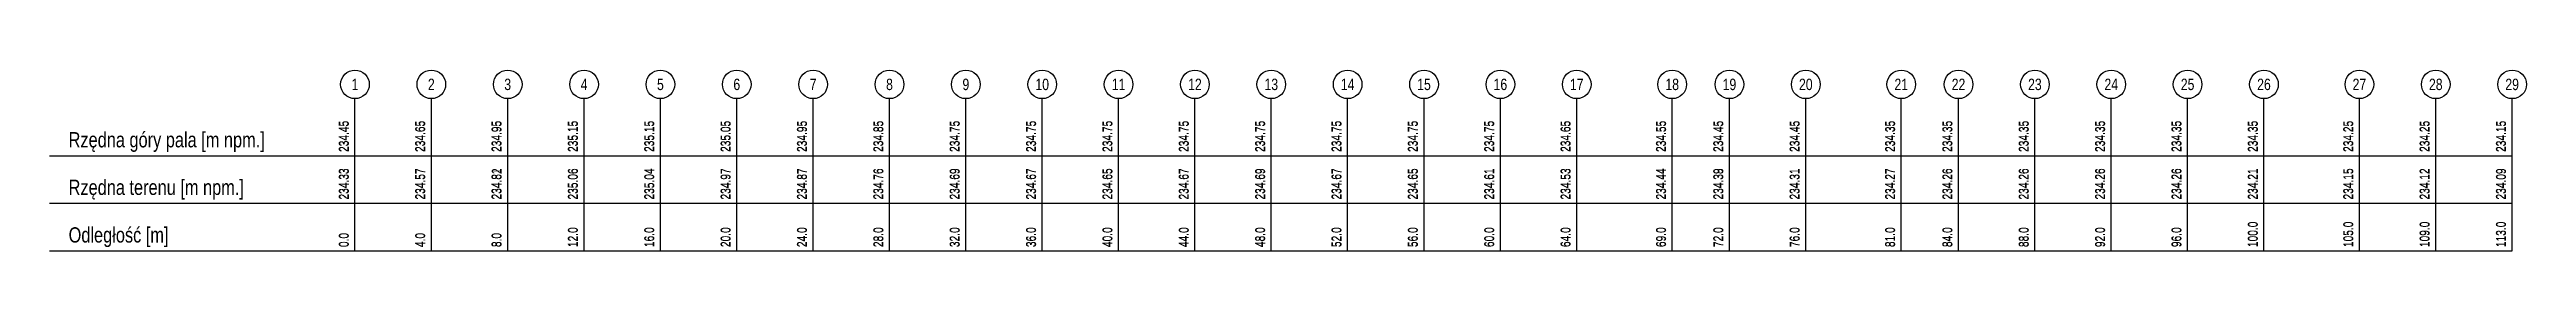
# Model space of a CAD drawing. Header units: metres. Extents: x -16 to 917, y -427 to 244.
# Drawn here: x -16 to 113.8, y 0 to 9.5 of the extents above; entities that cross this region are included whole.
import ezdxf
from ezdxf.enums import TextEntityAlignment as Align

# ---------------------------------------------------------------- set-up
doc = ezdxf.new("R2010")
doc.units = ezdxf.units.M
doc.layers.add('m_tabelka', color=1, linetype='Continuous')
doc.styles.add('CDMSTYLE', font='CDMSIMPL', dxfattribs={"width": 0.8, "bigfont": 'CDMBIGPL'})

msp = doc.modelspace()

# ---------------------------------------------------------------- texts
at = {"layer": 'm_tabelka', "color": 1, "linetype": 'Continuous', "lineweight": 25, "style": 'CDMSTYLE', "width": 0.8}
for s, p in [('1', (0, 8.75)), ('2', (4, 8.75)), ('3', (8, 8.75)), ('4', (12, 8.75)), ('5', (16, 8.75)), ('6', (20, 8.75)), ('7', (24, 8.75)), ('8', (28, 8.75)), ('9', (32, 8.75)), ('10', (36, 8.75)), ('11', (40, 8.75)), ('12', (44, 8.75)), ('13', (48, 8.75)), ('14', (52, 8.75)), ('15', (56, 8.75)), ('16', (60, 8.75)), ('17', (64, 8.75)), ('18', (69, 8.75)), ('19', (72, 8.75)), ('20', (76, 8.75)), ('21', (81, 8.75)), ('22', (84, 8.75)), ('23', (88, 8.75)), ('24', (92, 8.75)), ('25', (96, 8.75)), ('26', (100, 8.75)), ('27', (105, 8.75)), ('28', (109, 8.75)), ('29', (113, 8.75))]:
    msp.add_text(s, height=0.6, dxfattribs=at).set_placement(p, align=Align.MIDDLE_CENTER)
at = {"layer": 'm_tabelka', "color": 2, "lineweight": 25, "style": 'CDMSTYLE', "width": 0.8}
for s, p in [('1', (0, 8.75)), ('2', (4, 8.75)), ('3', (8, 8.75)), ('4', (12, 8.75)), ('5', (16, 8.75)), ('6', (20, 8.75)), ('7', (24, 8.75)), ('8', (28, 8.75)), ('9', (32, 8.75)), ('10', (36, 8.75)), ('11', (40, 8.75)), ('12', (44, 8.75)), ('13', (48, 8.75)), ('14', (52, 8.75)), ('15', (56, 8.75)), ('16', (60, 8.75)), ('17', (64, 8.75)), ('18', (69, 8.75)), ('19', (72, 8.75)), ('20', (76, 8.75)), ('21', (81, 8.75)), ('22', (84, 8.75)), ('23', (88, 8.75)), ('24', (92, 8.75)), ('25', (96, 8.75)), ('26', (100, 8.75)), ('27', (105, 8.75)), ('28', (109, 8.75)), ('29', (113, 8.75))]:
    msp.add_text(s, height=0.6, dxfattribs=at).set_placement(p, align=Align.MIDDLE_CENTER)
for s, p in [('234.45', (-0.2, 5.2)), ('234.65', (3.8, 5.2)), ('234.95', (7.8, 5.2)), ('235.15', (11.8, 5.2)), ('235.15', (15.8, 5.2)), ('235.05', (19.8, 5.2)), ('234.95', (23.8, 5.2)), ('234.85', (27.8, 5.2)), ('234.75', (31.8, 5.2)), ('234.75', (35.8, 5.2)), ('234.75', (39.8, 5.2)), ('234.75', (43.8, 5.2)), ('234.75', (47.8, 5.2)), ('234.75', (51.8, 5.2)), ('234.75', (55.8, 5.2)), ('234.75', (59.8, 5.2)), ('234.65', (63.8, 5.2)), ('234.55', (68.8, 5.2)), ('234.45', (71.8, 5.2)), ('234.45', (75.8, 5.2)), ('234.35', (80.8, 5.2)), ('234.35', (83.8, 5.2)), ('234.35', (87.8, 5.2)), ('234.35', (91.8, 5.2)), ('234.35', (95.8, 5.2)), ('234.35', (99.8, 5.2)), ('234.25', (104.8, 5.2)), ('234.25', (108.8, 5.2)), ('234.15', (112.8, 5.2)), ('234.33', (-0.2, 2.7)), ('234.57', (3.8, 2.7)), ('234.81', (7.8, 2.7)), ('235.06', (11.8, 2.7)), ('235.04', (15.8, 2.7)), ('234.97', (19.8, 2.7)), ('234.87', (23.8, 2.7)), ('234.76', (27.8, 2.7)), ('234.69', (31.8, 2.7)), ('234.67', (35.8, 2.7)), ('234.65', (39.8, 2.7)), ('234.67', (43.8, 2.7)), ('234.69', (47.8, 2.7)), ('234.67', (51.8, 2.7)), ('234.65', (55.8, 2.7)), ('234.61', (59.8, 2.7)), ('234.53', (63.8, 2.7)), ('234.44', (68.8, 2.7)), ('234.39', (71.8, 2.7)), ('234.31', (75.8, 2.7)), ('234.27', (80.8, 2.7)), ('234.26', (83.8, 2.7)), ('234.26', (87.8, 2.7)), ('234.26', (91.8, 2.7)), ('234.26', (95.8, 2.7)), ('234.21', (99.8, 2.7)), ('234.15', (104.8, 2.7)), ('234.12', (108.8, 2.7)), ('234.09', (112.8, 2.7)), ('100.0', (99.8, 0.2)), ('105.0', (104.8, 0.2)), ('109.0', (108.8, 0.2)), ('113.0', (112.8, 0.2)), ('0.0', (-0.2, 0.2)), ('4.0', (3.8, 0.2)), ('8.0', (7.8, 0.2)), ('12.0', (11.8, 0.2)), ('16.0', (15.8, 0.2)), ('20.0', (19.8, 0.2)), ('24.0', (23.8, 0.2)), ('28.0', (27.8, 0.2)), ('32.0', (31.8, 0.2)), ('36.0', (35.8, 0.2)), ('40.0', (39.8, 0.2)), ('44.0', (43.8, 0.2)), ('48.0', (47.8, 0.2)), ('52.0', (51.8, 0.2)), ('56.0', (55.8, 0.2)), ('60.0', (59.8, 0.2)), ('64.0', (63.8, 0.2)), ('69.0', (68.8, 0.2)), ('72.0', (71.8, 0.2)), ('76.0', (75.8, 0.2)), ('81.0', (80.8, 0.2)), ('84.0', (83.8, 0.2)), ('88.0', (87.8, 0.2)), ('92.0', (91.8, 0.2)), ('96.0', (95.8, 0.2))]:
    msp.add_text(s, height=0.5, rotation=90, dxfattribs=at).set_placement(p, align=Align.BOTTOM_LEFT)
at = {"layer": 'm_tabelka', "color": 1, "linetype": 'Continuous', "lineweight": 25, "style": 'CDMSTYLE', "width": 0.8}
for s, p in [('234.45', (-0.17, 5.2)), ('234.65', (3.83, 5.2)), ('234.95', (7.83, 5.2)), ('235.15', (11.83, 5.2)), ('235.15', (15.83, 5.2)), ('235.05', (19.83, 5.2)), ('234.95', (23.83, 5.2)), ('234.85', (27.83, 5.2)), ('234.75', (31.83, 5.2)), ('234.75', (35.83, 5.2)), ('234.75', (39.83, 5.2)), ('234.75', (43.83, 5.2)), ('234.75', (47.83, 5.2)), ('234.75', (51.83, 5.2)), ('234.75', (55.83, 5.2)), ('234.75', (59.83, 5.2)), ('234.65', (63.83, 5.2)), ('234.55', (68.83, 5.2)), ('234.45', (71.83, 5.2)), ('234.45', (75.83, 5.2)), ('234.35', (80.83, 5.2)), ('234.35', (83.83, 5.2)), ('234.35', (87.83, 5.2)), ('234.35', (91.83, 5.2)), ('234.35', (95.83, 5.2)), ('234.35', (99.83, 5.2)), ('234.25', (104.83, 5.2)), ('234.25', (108.83, 5.2)), ('234.15', (112.83, 5.2)), ('234.33', (-0.17, 2.7)), ('234.57', (3.83, 2.7)), ('234.82', (7.83, 2.7)), ('235.06', (11.83, 2.7)), ('235.04', (15.83, 2.7)), ('234.97', (19.83, 2.7)), ('234.87', (23.83, 2.7)), ('234.76', (27.83, 2.7)), ('234.69', (31.83, 2.7)), ('234.67', (35.83, 2.7)), ('234.65', (39.83, 2.7)), ('234.67', (43.83, 2.7)), ('234.69', (47.83, 2.7)), ('234.67', (51.83, 2.7)), ('234.65', (55.83, 2.7)), ('234.61', (59.83, 2.7)), ('234.53', (63.83, 2.7)), ('234.44', (68.83, 2.7)), ('234.38', (71.83, 2.7)), ('234.31', (75.83, 2.7)), ('234.27', (80.83, 2.7)), ('234.26', (83.83, 2.7)), ('234.26', (87.83, 2.7)), ('234.26', (91.83, 2.7)), ('234.26', (95.83, 2.7)), ('234.21', (99.83, 2.7)), ('234.15', (104.83, 2.7)), ('234.12', (108.83, 2.7)), ('234.09', (112.83, 2.7)), ('100.0', (99.83, 0.2)), ('105.0', (104.83, 0.2)), ('109.0', (108.83, 0.2)), ('113.0', (112.83, 0.2)), ('0.0', (-0.17, 0.2)), ('4.0', (3.83, 0.2)), ('8.0', (7.83, 0.2)), ('12.0', (11.83, 0.2)), ('16.0', (15.83, 0.2)), ('20.0', (19.83, 0.2)), ('24.0', (23.83, 0.2)), ('28.0', (27.83, 0.2)), ('32.0', (31.83, 0.2)), ('36.0', (35.83, 0.2)), ('40.0', (39.83, 0.2)), ('44.0', (43.83, 0.2)), ('48.0', (47.83, 0.2)), ('52.0', (51.83, 0.2)), ('56.0', (55.83, 0.2)), ('60.0', (59.83, 0.2)), ('64.0', (63.83, 0.2)), ('69.0', (68.83, 0.2)), ('72.0', (71.83, 0.2)), ('76.0', (75.83, 0.2)), ('81.0', (80.83, 0.2)), ('84.0', (83.83, 0.2)), ('88.0', (87.83, 0.2)), ('92.0', (91.83, 0.2)), ('96.0', (95.83, 0.2))]:
    msp.add_text(s, height=0.5, rotation=90, dxfattribs=at).set_placement(p, align=Align.BOTTOM_LEFT)
for s, p in [('Rzędna góry pala [m npm.]', (-15, 5.2)), ('Rzędna terenu [m npm.]', (-15, 2.7)), ('Odległość [m]', (-15, 0.2))]:
    msp.add_text(s, height=0.8, dxfattribs=at).set_placement(p, align=Align.BOTTOM_LEFT)
at = {"layer": 'm_tabelka', "color": 2, "lineweight": 25, "style": 'CDMSTYLE', "width": 0.8}
for s, p in [('Rzędna góry pala [m npm.]', (-15, 5.2)), ('Rzędna terenu [m npm.]', (-15, 2.7)), ('Odległość [m]', (-15, 0.2))]:
    msp.add_text(s, height=0.8, dxfattribs=at).set_placement(p, align=Align.BOTTOM_LEFT)

# ---------------------------------------------------------------- linework, layer by layer
at = {"layer": 'm_tabelka', "color": 8, "linetype": 'Continuous', "lineweight": 25}
for p, q in [((0, 0), (0, 8)), ((4, 0), (4, 8)), ((8, 0), (8, 8)), ((12, 0), (12, 8)), ((16, 0), (16, 8)), ((20, 0), (20, 8)), ((24, 0), (24, 8)), ((28, 0), (28, 8)), ((32, 0), (32, 8)), ((36, 0), (36, 8)), ((40, 0), (40, 8)), ((44, 0), (44, 8)), ((48, 0), (48, 8)), ((52, 0), (52, 8)), ((56, 0), (56, 8)), ((60, 0), (60, 8)), ((64, 0), (64, 8)), ((69, 0), (69, 8)), ((72, 0), (72, 8)), ((76, 0), (76, 8)), ((81, 0), (81, 8)), ((84, 0), (84, 8)), ((88, 0), (88, 8)), ((92, 0), (92, 8)), ((96, 0), (96, 8)), ((100, 0), (100, 8)), ((105, 0), (105, 8)), ((109, 0), (109, 8)), ((113, 0), (113, 8)), ((-16, 5), (113, 5)), ((-16, 2.5), (113, 2.5)), ((-16, 0), (113, 0))]:
    msp.add_line(p, q, dxfattribs=at)
at = {"layer": 'm_tabelka', "color": 2, "lineweight": 25}
for p, q in [((0, 0), (0, 8)), ((4, 0), (4, 8)), ((8, 0), (8, 8)), ((12, 0), (12, 8)), ((16, 0), (16, 8)), ((20, 0), (20, 8)), ((24, 0), (24, 8)), ((28, 0), (28, 8)), ((32, 0), (32, 8)), ((36, 0), (36, 8)), ((40, 0), (40, 8)), ((44, 0), (44, 8)), ((48, 0), (48, 8)), ((52, 0), (52, 8)), ((56, 0), (56, 8)), ((60, 0), (60, 8)), ((64, 0), (64, 8)), ((69, 0), (69, 8)), ((72, 0), (72, 8)), ((76, 0), (76, 8)), ((81, 0), (81, 8)), ((84, 0), (84, 8)), ((88, 0), (88, 8)), ((92, 0), (92, 8)), ((96, 0), (96, 8)), ((100, 0), (100, 8)), ((105, 0), (105, 8)), ((109, 0), (109, 8)), ((113, 0), (113, 8)), ((-16, 5), (113, 5)), ((-16, 2.5), (113, 2.5)), ((-16, 0), (113, 0))]:
    msp.add_line(p, q, dxfattribs=at)
at = {"layer": 'm_tabelka', "color": 8, "linetype": 'Continuous', "lineweight": 25}
for centre in [(0, 8.75), (4, 8.75), (8, 8.75), (12, 8.75), (16, 8.75), (20, 8.75), (24, 8.75), (28, 8.75), (32, 8.75), (36, 8.75), (40, 8.75), (44, 8.75), (48, 8.75), (52, 8.75), (56, 8.75), (60, 8.75), (64, 8.75), (69, 8.75), (72, 8.75), (76, 8.75), (81, 8.75), (84, 8.75), (88, 8.75), (92, 8.75), (96, 8.75), (100, 8.75), (105, 8.75), (109, 8.75), (113, 8.75)]:
    msp.add_circle(centre, 0.75, dxfattribs=at)
at = {"layer": 'm_tabelka', "color": 2, "lineweight": 25}
for centre in [(0, 8.75), (4, 8.75), (8, 8.75), (12, 8.75), (16, 8.75), (20, 8.75), (24, 8.75), (28, 8.75), (32, 8.75), (36, 8.75), (40, 8.75), (44, 8.75), (48, 8.75), (52, 8.75), (56, 8.75), (60, 8.75), (64, 8.75), (69, 8.75), (72, 8.75), (76, 8.75), (81, 8.75), (84, 8.75), (88, 8.75), (92, 8.75), (96, 8.75), (100, 8.75), (105, 8.75), (109, 8.75), (113, 8.75)]:
    msp.add_circle(centre, 0.75, dxfattribs=at)

msp.set_redraw_order([(e.dxf.handle, doc.entitydb.next_handle()) for e in msp.query("TEXT MTEXT ATTDEF DIMENSION ARC_DIMENSION")])  # texts and dimensions are drawn at this point

doc.saveas('drawing.dxf')
